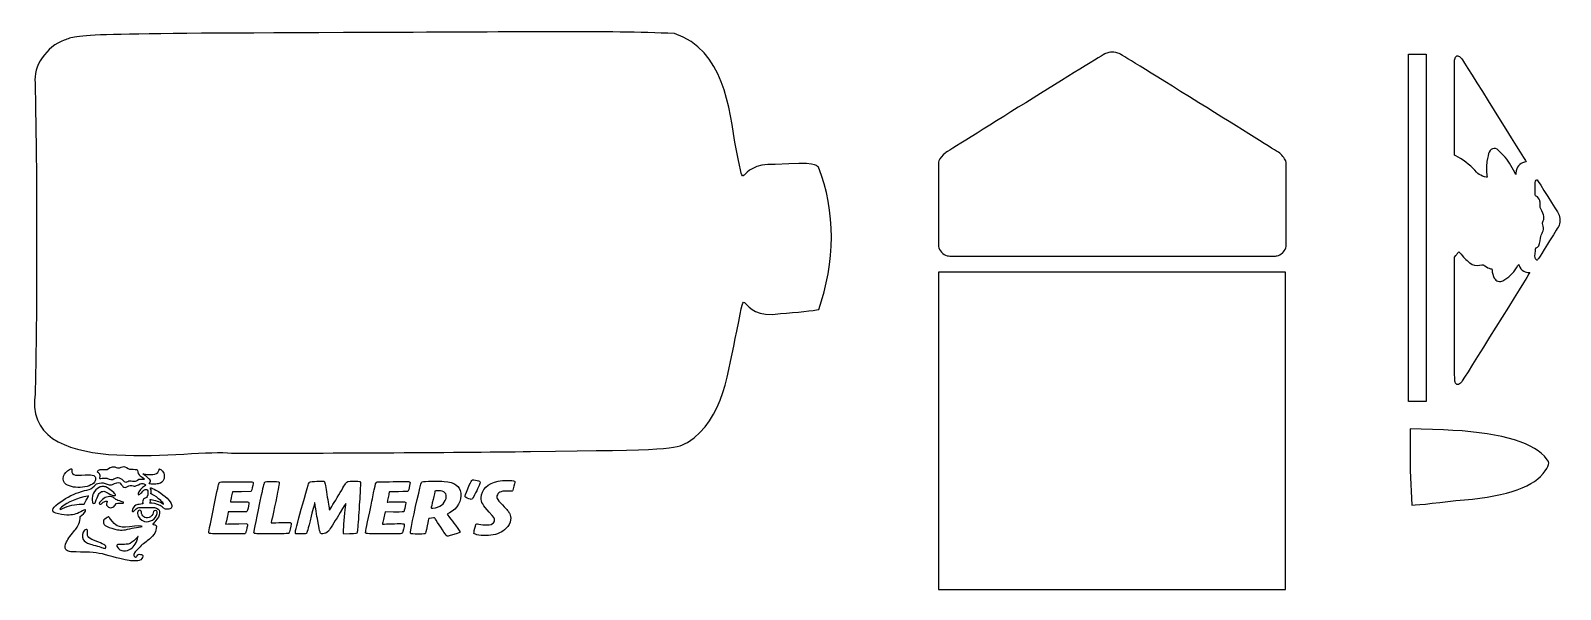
# Model space of a CAD drawing. Header units: centimetres. Extents: x -8.3 to 8.4, y 0 to 6.1.
import ezdxf

# ---------------------------------------------------------------- set-up
doc = ezdxf.new("R2010")
doc.units = ezdxf.units.CM
doc.header["$MEASUREMENT"] = 0
doc.layers.add('Layer 1', color=7, linetype='Continuous')

msp = doc.modelspace()

# ---------------------------------------------------------------- linework, layer by layer
at = {"layer": 'Layer 1'}
msp.add_lwpolyline([(1.61956, -0.03597), (5.43172, -0.03597), (5.43172, 3.44795), (1.61956, 3.44795), (1.61956, -0.03597)], close=True, dxfattribs=at)
for points, knots in [([(-8.30838, 2.04281), (-8.29452, 2.0092), (-8.28319, 2.83234), (-8.28319, 3.87202), (-8.28319, 3.87202), (-8.28319, 4.9117), (-8.30421, 5.54312), (-8.29756, 5.52317), (-8.29756, 5.52317), (-8.3284, 5.70077), (-8.17127, 5.92874), (-7.97968, 5.99243), (-7.97968, 5.99243), (-7.83018, 6.05588), (-7.80912, 6.0659), (-4.62476, 6.07644), (-4.62476, 6.07644), (-2.84819, 6.08233), (-2.04469, 6.09768), (-1.27902, 6.06597), (-1.27902, 6.06597), (-0.73393, 5.87589), (-0.68094, 5.27236), (-0.59932, 4.78064), (-0.59932, 4.78064), (-0.47592, 4.24669), (-0.63798, 4.6494), (-0.17486, 4.62814), (-0.17486, 4.62814), (0.28224, 4.65992), (0.27454, 4.6207), (0.30186, 4.59731), (0.30186, 4.59731), (0.49572, 4.1221), (0.48512, 3.54768), (0.30546, 3.0361), (0.30546, 3.0361), (0.25378, 3.02488), (0.06436, 3.00498), (-0.11549, 2.99187), (-0.11549, 2.99187), (-0.62726, 2.90655), (-0.46553, 3.43144), (-0.59394, 2.79993), (-0.59394, 2.79993), (-0.69138, 2.37213), (-0.72709, 1.83144), (-1.13591, 1.57818), (-1.13591, 1.57818), (-1.28515, 1.49846), (-1.31256, 1.49685), (-2.85801, 1.47725), (-2.85801, 1.47725), (-3.72175, 1.46629), (-5.1994, 1.45826), (-6.14167, 1.4594), (-6.14167, 1.4594), (-6.57047, 1.51699), (-8.34946, 1.15483), (-8.30838, 2.04281)], [0, 0, 0, 0, 0.0625, 0.0625, 0.0625, 0.0625, 0.125, 0.125, 0.125, 0.125, 0.1875, 0.1875, 0.1875, 0.1875, 0.25, 0.25, 0.25, 0.25, 0.3125, 0.3125, 0.3125, 0.3125, 0.375, 0.375, 0.375, 0.375, 0.4375, 0.4375, 0.4375, 0.4375, 0.5, 0.5, 0.5, 0.5, 0.5625, 0.5625, 0.5625, 0.5625, 0.625, 0.625, 0.625, 0.625, 0.6875, 0.6875, 0.6875, 0.6875, 0.75, 0.75, 0.75, 0.75, 0.8125, 0.8125, 0.8125, 0.8125, 0.875, 0.875, 0.875, 0.875, 1, 1, 1, 1]), ([(1.7166, 3.62524), (1.6683, 3.63912), (1.62902, 3.68186), (1.62118, 3.72906), (1.62118, 3.72906), (1.61914, 3.74135), (1.61856, 3.87035), (1.61906, 4.19916), (1.61906, 4.19916), (1.61906, 4.19916), (1.61976, 4.65233), (1.61976, 4.65233), (1.61976, 4.65233), (1.61976, 4.65233), (1.62532, 4.66706), (1.62532, 4.66706), (1.62532, 4.66706), (1.63734, 4.69891), (1.66088, 4.72875), (1.69356, 4.75356), (1.69356, 4.75356), (1.72578, 4.77802), (3.43323, 5.83824), (3.45262, 5.84584), (3.45262, 5.84584), (3.47328, 5.85393), (3.50719, 5.86035), (3.52926, 5.86035), (3.52926, 5.86035), (3.55136, 5.86035), (3.58526, 5.85392), (3.60589, 5.84582), (3.60589, 5.84582), (3.6176, 5.84122), (3.91372, 5.65838), (4.47904, 5.3067), (4.47904, 5.3067), (4.94952, 5.01401), (5.34283, 4.76883), (5.35305, 4.76185), (5.35305, 4.76185), (5.39159, 4.73556), (5.42145, 4.69993), (5.43302, 4.66646), (5.43302, 4.66646), (5.43302, 4.66646), (5.43876, 4.64984), (5.43876, 4.64984), (5.43876, 4.64984), (5.43876, 4.64984), (5.43876, 4.18923), (5.43876, 4.18923), (5.43876, 4.18923), (5.43876, 4.18923), (5.43876, 3.72862), (5.43876, 3.72862), (5.43876, 3.72862), (5.43876, 3.72862), (5.43295, 3.71181), (5.43295, 3.71181), (5.43295, 3.71181), (5.41812, 3.66887), (5.38263, 3.63612), (5.33808, 3.62426), (5.33808, 3.62426), (5.3263, 3.62113), (5.09075, 3.62068), (3.52802, 3.62081), (3.52802, 3.62081), (1.835, 3.62095), (1.73064, 3.6212), (1.7166, 3.62524)], [0, 0, 0, 0, 0.05263158, 0.05263158, 0.05263158, 0.05263158, 0.10526316, 0.10526316, 0.10526316, 0.10526316, 0.15789474, 0.15789474, 0.15789474, 0.15789474, 0.21052632, 0.21052632, 0.21052632, 0.21052632, 0.26315789, 0.26315789, 0.26315789, 0.26315789, 0.31578947, 0.31578947, 0.31578947, 0.31578947, 0.36842105, 0.36842105, 0.36842105, 0.36842105, 0.42105263, 0.42105263, 0.42105263, 0.42105263, 0.47368421, 0.47368421, 0.47368421, 0.47368421, 0.52631579, 0.52631579, 0.52631579, 0.52631579, 0.57894737, 0.57894737, 0.57894737, 0.57894737, 0.63157895, 0.63157895, 0.63157895, 0.63157895, 0.68421053, 0.68421053, 0.68421053, 0.68421053, 0.73684211, 0.73684211, 0.73684211, 0.73684211, 0.78947368, 0.78947368, 0.78947368, 0.78947368, 0.84210526, 0.84210526, 0.84210526, 0.84210526, 0.89473684, 0.89473684, 0.89473684, 0.89473684, 1, 1, 1, 1]), ([(6.78168, 5.84034), (6.78168, 5.84034), (6.78168, 2.02817), (6.78168, 2.02817), (6.78168, 2.02817), (6.78168, 2.02817), (6.97679, 2.02817), (6.97679, 2.02817), (6.97679, 2.02817), (6.97679, 2.02817), (6.97679, 5.84034), (6.97679, 5.84034), (6.97679, 5.84034), (6.97679, 5.84034), (6.78168, 5.84034), (6.78168, 5.84034)], [0, 0, 0, 0, 0.2, 0.2, 0.2, 0.2, 0.4, 0.4, 0.4, 0.4, 0.6, 0.6, 0.6, 0.6, 1, 1, 1, 1]), ([(7.30206, 4.72242), (7.36592, 4.69355), (7.45898, 4.62325), (7.50891, 4.56614), (7.50891, 4.56614), (7.5429, 4.52726), (7.5479, 4.52301), (7.57523, 4.50967), (7.57523, 4.50967), (7.59907, 4.49804), (7.64202, 4.48447), (7.64514, 4.48759), (7.64514, 4.48759), (7.64592, 4.48837), (7.64459, 4.49784), (7.64218, 4.50863), (7.64218, 4.50863), (7.63606, 4.53612), (7.63616, 4.6243), (7.64236, 4.65987), (7.64236, 4.65987), (7.64989, 4.70312), (7.66142, 4.75131), (7.66732, 4.76416), (7.66732, 4.76416), (7.67964, 4.79099), (7.69712, 4.8036), (7.72224, 4.80377), (7.72224, 4.80377), (7.74681, 4.80393), (7.75866, 4.79636), (7.8006, 4.75373), (7.8006, 4.75373), (7.86252, 4.69078), (7.89699, 4.64278), (7.93623, 4.56488), (7.93623, 4.56488), (7.93623, 4.56488), (7.95907, 4.51956), (7.95907, 4.51956), (7.95907, 4.51956), (7.95907, 4.51956), (7.96071, 4.53136), (7.96071, 4.53136), (7.96071, 4.53136), (7.971, 4.60548), (7.9977, 4.63976), (8.05508, 4.65252), (8.05508, 4.65252), (8.06526, 4.65479), (8.0736, 4.65695), (8.0736, 4.65731), (8.0736, 4.65731), (8.0736, 4.66016), (7.37382, 5.78033), (7.3655, 5.79081), (7.3655, 5.79081), (7.34911, 5.81144), (7.33563, 5.82072), (7.32202, 5.82072), (7.32202, 5.82072), (7.31266, 5.82072), (7.3096, 5.81943), (7.30358, 5.81299), (7.30358, 5.81299), (7.29676, 5.80569), (7.29038, 5.78883), (7.28819, 5.7723), (7.28819, 5.7723), (7.28764, 5.7682), (7.28707, 5.53187), (7.28691, 5.24712), (7.28691, 5.24712), (7.28691, 5.24712), (7.28662, 4.7294), (7.28662, 4.7294), (7.28662, 4.7294), (7.28662, 4.7294), (7.30206, 4.72242), (7.30206, 4.72242)], [0, 0, 0, 0, 0.04761905, 0.04761905, 0.04761905, 0.04761905, 0.0952381, 0.0952381, 0.0952381, 0.0952381, 0.14285714, 0.14285714, 0.14285714, 0.14285714, 0.19047619, 0.19047619, 0.19047619, 0.19047619, 0.23809524, 0.23809524, 0.23809524, 0.23809524, 0.28571429, 0.28571429, 0.28571429, 0.28571429, 0.33333333, 0.33333333, 0.33333333, 0.33333333, 0.38095238, 0.38095238, 0.38095238, 0.38095238, 0.42857143, 0.42857143, 0.42857143, 0.42857143, 0.47619048, 0.47619048, 0.47619048, 0.47619048, 0.52380952, 0.52380952, 0.52380952, 0.52380952, 0.57142857, 0.57142857, 0.57142857, 0.57142857, 0.61904762, 0.61904762, 0.61904762, 0.61904762, 0.66666667, 0.66666667, 0.66666667, 0.66666667, 0.71428571, 0.71428571, 0.71428571, 0.71428571, 0.76190476, 0.76190476, 0.76190476, 0.76190476, 0.80952381, 0.80952381, 0.80952381, 0.80952381, 0.85714286, 0.85714286, 0.85714286, 0.85714286, 0.9047619, 0.9047619, 0.9047619, 0.9047619, 1, 1, 1, 1]), ([(8.17439, 4.29716), (8.17565, 4.28267), (8.17603, 4.28197), (8.18424, 4.279), (8.18424, 4.279), (8.20164, 4.27271), (8.21549, 4.25643), (8.22341, 4.23296), (8.22341, 4.23296), (8.22643, 4.22402), (8.22755, 4.21199), (8.22755, 4.18836), (8.22755, 4.18836), (8.22755, 4.18836), (8.22755, 4.156), (8.22755, 4.156), (8.22755, 4.156), (8.22755, 4.156), (8.24468, 4.11989), (8.24468, 4.11989), (8.24468, 4.11989), (8.26529, 4.07646), (8.26724, 4.06983), (8.26726, 4.04336), (8.26726, 4.04336), (8.26727, 4.02671), (8.26616, 4.02056), (8.26143, 4.01108), (8.26143, 4.01108), (8.25248, 3.99316), (8.25185, 3.98541), (8.2578, 3.9665), (8.2578, 3.9665), (8.26377, 3.94754), (8.26473, 3.9173), (8.25995, 3.8988), (8.25995, 3.8988), (8.25836, 3.89266), (8.25208, 3.87757), (8.24599, 3.86528), (8.24599, 3.86528), (8.23496, 3.84301), (8.23321, 3.83599), (8.22764, 3.79161), (8.22764, 3.79161), (8.2219, 3.74597), (8.20429, 3.7151), (8.18397, 3.71506), (8.18397, 3.71506), (8.17921, 3.71505), (8.17859, 3.71234), (8.17461, 3.6747), (8.17461, 3.6747), (8.17226, 3.65251), (8.17037, 3.62933), (8.1704, 3.62318), (8.1704, 3.62318), (8.17053, 3.59993), (8.17861, 3.58375), (8.19247, 3.57901), (8.19247, 3.57901), (8.19892, 3.5768), (8.20022, 3.57875), (8.30949, 3.75404), (8.30949, 3.75404), (8.37026, 3.85154), (8.42355, 3.93761), (8.4279, 3.94532), (8.4279, 3.94532), (8.44941, 3.98339), (8.44991, 4.04779), (8.42899, 4.08628), (8.42899, 4.08628), (8.42004, 4.10276), (8.20045, 4.4553), (8.19647, 4.4596), (8.19647, 4.4596), (8.18889, 4.46778), (8.17625, 4.45145), (8.17281, 4.42904), (8.17281, 4.42904), (8.17087, 4.4164), (8.17197, 4.32502), (8.17439, 4.29716)], [0, 0, 0, 0, 0.04545455, 0.04545455, 0.04545455, 0.04545455, 0.09090909, 0.09090909, 0.09090909, 0.09090909, 0.13636364, 0.13636364, 0.13636364, 0.13636364, 0.18181818, 0.18181818, 0.18181818, 0.18181818, 0.22727273, 0.22727273, 0.22727273, 0.22727273, 0.27272727, 0.27272727, 0.27272727, 0.27272727, 0.31818182, 0.31818182, 0.31818182, 0.31818182, 0.36363636, 0.36363636, 0.36363636, 0.36363636, 0.40909091, 0.40909091, 0.40909091, 0.40909091, 0.45454545, 0.45454545, 0.45454545, 0.45454545, 0.5, 0.5, 0.5, 0.5, 0.54545455, 0.54545455, 0.54545455, 0.54545455, 0.59090909, 0.59090909, 0.59090909, 0.59090909, 0.63636364, 0.63636364, 0.63636364, 0.63636364, 0.68181818, 0.68181818, 0.68181818, 0.68181818, 0.72727273, 0.72727273, 0.72727273, 0.72727273, 0.77272727, 0.77272727, 0.77272727, 0.77272727, 0.81818182, 0.81818182, 0.81818182, 0.81818182, 0.86363636, 0.86363636, 0.86363636, 0.86363636, 0.90909091, 0.90909091, 0.90909091, 0.90909091, 1, 1, 1, 1]), ([(7.29244, 2.24181), (7.29889, 2.22211), (7.3079, 2.21278), (7.32049, 2.21278), (7.32049, 2.21278), (7.33298, 2.21278), (7.34896, 2.22282), (7.3628, 2.23934), (7.3628, 2.23934), (7.37153, 2.24978), (8.11332, 3.4372), (8.11332, 3.44075), (8.11332, 3.44075), (8.11332, 3.44139), (8.10913, 3.44193), (8.10401, 3.44195), (8.10401, 3.44195), (8.08944, 3.44201), (8.06504, 3.4486), (8.04853, 3.45693), (8.04853, 3.45693), (8.02299, 3.46982), (8.00521, 3.49163), (7.99651, 3.52075), (7.99651, 3.52075), (7.99477, 3.52656), (7.99269, 3.5313), (7.99188, 3.5313), (7.99188, 3.5313), (7.99107, 3.5313), (7.98717, 3.52544), (7.98321, 3.51827), (7.98321, 3.51827), (7.94727, 3.45325), (7.89917, 3.40161), (7.83977, 3.36429), (7.83977, 3.36429), (7.80599, 3.34307), (7.78613, 3.33847), (7.7627, 3.34645), (7.7627, 3.34645), (7.74707, 3.35178), (7.73323, 3.36437), (7.72418, 3.38151), (7.72418, 3.38151), (7.71321, 3.40229), (7.70092, 3.44274), (7.69934, 3.46332), (7.69934, 3.46332), (7.69934, 3.46332), (7.69798, 3.481), (7.69798, 3.481), (7.69798, 3.481), (7.69798, 3.481), (7.68404, 3.4841), (7.68404, 3.4841), (7.68404, 3.4841), (7.66341, 3.48867), (7.64261, 3.49897), (7.62167, 3.51499), (7.62167, 3.51499), (7.60086, 3.53091), (7.60561, 3.5303), (7.56217, 3.52261), (7.56217, 3.52261), (7.52324, 3.51571), (7.49201, 3.52286), (7.45579, 3.54696), (7.45579, 3.54696), (7.43377, 3.56161), (7.39251, 3.60209), (7.35849, 3.64242), (7.35849, 3.64242), (7.34553, 3.65779), (7.33436, 3.67031), (7.33366, 3.67024), (7.33366, 3.67024), (7.33296, 3.67017), (7.32855, 3.66405), (7.32385, 3.65662), (7.32385, 3.65662), (7.31915, 3.6492), (7.30885, 3.63613), (7.30097, 3.62757), (7.30097, 3.62757), (7.30097, 3.62757), (7.28665, 3.61201), (7.28665, 3.61201), (7.28665, 3.61201), (7.28665, 3.61201), (7.28719, 2.93412), (7.28719, 2.93412), (7.28719, 2.93412), (7.28771, 2.27537), (7.28785, 2.25583), (7.29244, 2.24181)], [0, 0, 0, 0, 0.04, 0.04, 0.04, 0.04, 0.08, 0.08, 0.08, 0.08, 0.12, 0.12, 0.12, 0.12, 0.16, 0.16, 0.16, 0.16, 0.2, 0.2, 0.2, 0.2, 0.24, 0.24, 0.24, 0.24, 0.28, 0.28, 0.28, 0.28, 0.32, 0.32, 0.32, 0.32, 0.36, 0.36, 0.36, 0.36, 0.4, 0.4, 0.4, 0.4, 0.44, 0.44, 0.44, 0.44, 0.48, 0.48, 0.48, 0.48, 0.52, 0.52, 0.52, 0.52, 0.56, 0.56, 0.56, 0.56, 0.6, 0.6, 0.6, 0.6, 0.64, 0.64, 0.64, 0.64, 0.68, 0.68, 0.68, 0.68, 0.72, 0.72, 0.72, 0.72, 0.76, 0.76, 0.76, 0.76, 0.8, 0.8, 0.8, 0.8, 0.84, 0.84, 0.84, 0.84, 0.88, 0.88, 0.88, 0.88, 0.92, 0.92, 0.92, 0.92, 1, 1, 1, 1]), ([(7.16521, 1.71455), (7.73546, 1.69385), (8.12507, 1.59219), (8.27446, 1.4251), (8.27446, 1.4251), (8.33484, 1.35757), (8.33548, 1.34563), (8.28293, 1.26543), (8.28293, 1.26543), (8.17192, 1.09601), (7.87373, 0.98906), (7.39554, 0.94715), (7.39554, 0.94715), (7.14962, 0.9256), (6.89383, 0.88722), (6.81729, 0.89021), (6.81729, 0.89021), (6.81729, 0.89021), (6.79937, 1.26844), (6.79937, 1.26844), (6.79937, 1.26844), (6.79937, 1.26844), (6.79937, 1.72783), (6.79937, 1.72783), (6.79937, 1.72783), (6.79937, 1.72783), (7.16521, 1.71455), (7.16521, 1.71455)], [0, 0, 0, 0, 0.125, 0.125, 0.125, 0.125, 0.25, 0.25, 0.25, 0.25, 0.375, 0.375, 0.375, 0.375, 0.5, 0.5, 0.5, 0.5, 0.625, 0.625, 0.625, 0.625, 0.75, 0.75, 0.75, 0.75, 1, 1, 1, 1]), ([(-7.78042, 1.08448), (-7.70772, 1.09259), (-7.65143, 1.1208), (-7.63978, 1.15498), (-7.63978, 1.15498), (-7.63419, 1.17139), (-7.63444, 1.19031), (-7.64038, 1.20005), (-7.64038, 1.20005), (-7.64297, 1.2043), (-7.65021, 1.21025), (-7.65646, 1.21328), (-7.65646, 1.21328), (-7.67589, 1.22268), (-7.69781, 1.2242), (-7.75091, 1.21981), (-7.75091, 1.21981), (-7.80918, 1.21499), (-7.83304, 1.21494), (-7.85496, 1.21958), (-7.85496, 1.21958), (-7.88805, 1.22659), (-7.89987, 1.24052), (-7.89842, 1.27082), (-7.89842, 1.27082), (-7.89744, 1.29148), (-7.89808, 1.2917), (-7.92332, 1.27907), (-7.92332, 1.27907), (-7.9554, 1.26302), (-7.97896, 1.23668), (-7.9883, 1.20644), (-7.9883, 1.20644), (-7.99996, 1.1687), (-7.98952, 1.13587), (-7.95991, 1.11718), (-7.95991, 1.11718), (-7.91706, 1.09013), (-7.84595, 1.07717), (-7.78042, 1.08448)], [0, 0, 0, 0, 0.09090909, 0.09090909, 0.09090909, 0.09090909, 0.18181818, 0.18181818, 0.18181818, 0.18181818, 0.27272727, 0.27272727, 0.27272727, 0.27272727, 0.36363636, 0.36363636, 0.36363636, 0.36363636, 0.45454545, 0.45454545, 0.45454545, 0.45454545, 0.54545455, 0.54545455, 0.54545455, 0.54545455, 0.63636364, 0.63636364, 0.63636364, 0.63636364, 0.72727273, 0.72727273, 0.72727273, 0.72727273, 0.81818182, 0.81818182, 0.81818182, 0.81818182, 1, 1, 1, 1]), ([(-7.28305, 1.14638), (-7.26368, 1.15488), (-7.25222, 1.15563), (-7.23002, 1.14986), (-7.23002, 1.14986), (-7.20834, 1.14423), (-7.19679, 1.14624), (-7.17698, 1.15911), (-7.17698, 1.15911), (-7.17698, 1.15911), (-7.16026, 1.16997), (-7.16026, 1.16997), (-7.16026, 1.16997), (-7.16026, 1.16997), (-7.13298, 1.16943), (-7.13298, 1.16943), (-7.13298, 1.16943), (-7.10584, 1.16889), (-7.10192, 1.16995), (-7.10182, 1.17788), (-7.10182, 1.17788), (-7.1018, 1.1795), (-7.11117, 1.18695), (-7.12264, 1.19442), (-7.12264, 1.19442), (-7.16073, 1.21925), (-7.1651, 1.22479), (-7.17125, 1.25592), (-7.17125, 1.25592), (-7.17308, 1.26519), (-7.17612, 1.27185), (-7.18031, 1.27579), (-7.18031, 1.27579), (-7.18633, 1.28145), (-7.1882, 1.28171), (-7.22303, 1.28189), (-7.22303, 1.28189), (-7.26325, 1.2821), (-7.26272, 1.28196), (-7.29664, 1.3014), (-7.29664, 1.3014), (-7.32166, 1.31573), (-7.33185, 1.31631), (-7.35509, 1.30471), (-7.35509, 1.30471), (-7.37566, 1.29444), (-7.39007, 1.29414), (-7.4106, 1.30357), (-7.4106, 1.30357), (-7.42146, 1.30855), (-7.42912, 1.31026), (-7.4406, 1.31026), (-7.4406, 1.31026), (-7.45698, 1.31026), (-7.46342, 1.30771), (-7.49275, 1.28957), (-7.49275, 1.28957), (-7.49275, 1.28957), (-7.50753, 1.28043), (-7.50753, 1.28043), (-7.50753, 1.28043), (-7.50753, 1.28043), (-7.54489, 1.28095), (-7.54489, 1.28095), (-7.54489, 1.28095), (-7.5784, 1.2814), (-7.58347, 1.28091), (-7.59403, 1.27614), (-7.59403, 1.27614), (-7.60642, 1.27055), (-7.61826, 1.25973), (-7.61826, 1.254), (-7.61826, 1.254), (-7.61826, 1.25213), (-7.61228, 1.24678), (-7.60496, 1.2421), (-7.60496, 1.2421), (-7.5968, 1.23688), (-7.59009, 1.23029), (-7.58761, 1.22505), (-7.58761, 1.22505), (-7.58396, 1.21736), (-7.58392, 1.21531), (-7.58722, 1.20441), (-7.58722, 1.20441), (-7.59432, 1.18102), (-7.59134, 1.17332), (-7.57726, 1.17867), (-7.57726, 1.17867), (-7.56549, 1.18314), (-7.53296, 1.18459), (-7.51656, 1.18136), (-7.51656, 1.18136), (-7.50824, 1.17972), (-7.49352, 1.17502), (-7.48384, 1.1709), (-7.48384, 1.1709), (-7.46277, 1.16193), (-7.45429, 1.16259), (-7.4341, 1.17475), (-7.4341, 1.17475), (-7.41503, 1.18624), (-7.40381, 1.18945), (-7.38834, 1.18785), (-7.38834, 1.18785), (-7.36724, 1.18567), (-7.34698, 1.17516), (-7.33351, 1.15939), (-7.33351, 1.15939), (-7.32278, 1.14684), (-7.31157, 1.13927), (-7.30333, 1.13903), (-7.30333, 1.13903), (-7.30151, 1.13897), (-7.29238, 1.14228), (-7.28305, 1.14638)], [0, 0, 0, 0, 0.03333333, 0.03333333, 0.03333333, 0.03333333, 0.06666667, 0.06666667, 0.06666667, 0.06666667, 0.1, 0.1, 0.1, 0.1, 0.13333333, 0.13333333, 0.13333333, 0.13333333, 0.16666667, 0.16666667, 0.16666667, 0.16666667, 0.2, 0.2, 0.2, 0.2, 0.23333333, 0.23333333, 0.23333333, 0.23333333, 0.26666667, 0.26666667, 0.26666667, 0.26666667, 0.3, 0.3, 0.3, 0.3, 0.33333333, 0.33333333, 0.33333333, 0.33333333, 0.36666667, 0.36666667, 0.36666667, 0.36666667, 0.4, 0.4, 0.4, 0.4, 0.43333333, 0.43333333, 0.43333333, 0.43333333, 0.46666667, 0.46666667, 0.46666667, 0.46666667, 0.5, 0.5, 0.5, 0.5, 0.53333333, 0.53333333, 0.53333333, 0.53333333, 0.56666667, 0.56666667, 0.56666667, 0.56666667, 0.6, 0.6, 0.6, 0.6, 0.63333333, 0.63333333, 0.63333333, 0.63333333, 0.66666667, 0.66666667, 0.66666667, 0.66666667, 0.7, 0.7, 0.7, 0.7, 0.73333333, 0.73333333, 0.73333333, 0.73333333, 0.76666667, 0.76666667, 0.76666667, 0.76666667, 0.8, 0.8, 0.8, 0.8, 0.83333333, 0.83333333, 0.83333333, 0.83333333, 0.86666667, 0.86666667, 0.86666667, 0.86666667, 0.9, 0.9, 0.9, 0.9, 0.93333333, 0.93333333, 0.93333333, 0.93333333, 1, 1, 1, 1]), ([(-6.93718, 1.12522), (-6.91613, 1.13075), (-6.89915, 1.14502), (-6.88898, 1.16574), (-6.88898, 1.16574), (-6.88277, 1.17838), (-6.88203, 1.18256), (-6.88203, 1.20473), (-6.88203, 1.20473), (-6.88203, 1.23336), (-6.88616, 1.24531), (-6.90223, 1.26318), (-6.90223, 1.26318), (-6.91085, 1.27277), (-6.93128, 1.28791), (-6.93558, 1.28791), (-6.93558, 1.28791), (-6.93651, 1.28791), (-6.93799, 1.28334), (-6.93889, 1.27775), (-6.93889, 1.27775), (-6.94696, 1.22725), (-6.99709, 1.21363), (-7.10675, 1.23215), (-7.10675, 1.23215), (-7.10675, 1.23215), (-7.11544, 1.23361), (-7.11544, 1.23361), (-7.11544, 1.23361), (-7.11544, 1.23361), (-7.10426, 1.2235), (-7.10426, 1.2235), (-7.10426, 1.2235), (-7.09812, 1.21794), (-7.08116, 1.20418), (-7.06657, 1.19292), (-7.06657, 1.19292), (-7.03896, 1.17161), (-7.03225, 1.16374), (-7.03225, 1.1527), (-7.03225, 1.1527), (-7.03225, 1.1452), (-7.03754, 1.13388), (-7.04326, 1.12913), (-7.04326, 1.12913), (-7.05341, 1.12071), (-7.04579, 1.11933), (-6.99377, 1.12016), (-6.99377, 1.12016), (-6.96533, 1.12061), (-6.94925, 1.12205), (-6.93718, 1.12522)], [0, 0, 0, 0, 0.07142857, 0.07142857, 0.07142857, 0.07142857, 0.14285714, 0.14285714, 0.14285714, 0.14285714, 0.21428571, 0.21428571, 0.21428571, 0.21428571, 0.28571429, 0.28571429, 0.28571429, 0.28571429, 0.35714286, 0.35714286, 0.35714286, 0.35714286, 0.42857143, 0.42857143, 0.42857143, 0.42857143, 0.5, 0.5, 0.5, 0.5, 0.57142857, 0.57142857, 0.57142857, 0.57142857, 0.64285714, 0.64285714, 0.64285714, 0.64285714, 0.71428571, 0.71428571, 0.71428571, 0.71428571, 0.78571429, 0.78571429, 0.78571429, 0.78571429, 0.85714286, 0.85714286, 0.85714286, 0.85714286, 1, 1, 1, 1]), ([(-7.15765, 0.28082), (-7.13217, 0.29148), (-7.11668, 0.30969), (-7.11668, 0.32898), (-7.11668, 0.32898), (-7.11668, 0.34188), (-7.12373, 0.34721), (-7.14286, 0.3488), (-7.14286, 0.3488), (-7.1632, 0.35048), (-7.16789, 0.34837), (-7.17764, 0.33313), (-7.17764, 0.33313), (-7.18789, 0.31711), (-7.19562, 0.31384), (-7.20567, 0.32127), (-7.20567, 0.32127), (-7.2093, 0.32396), (-7.21378, 0.3308), (-7.21561, 0.33647), (-7.21561, 0.33647), (-7.21864, 0.34584), (-7.21847, 0.34776), (-7.2138, 0.35736), (-7.2138, 0.35736), (-7.20628, 0.37282), (-7.15121, 0.43183), (-7.1227, 0.45498), (-7.1227, 0.45498), (-7.10914, 0.46598), (-7.08442, 0.48532), (-7.06774, 0.49796), (-7.06774, 0.49796), (-7.00098, 0.54857), (-6.97677, 0.58235), (-6.96982, 0.63454), (-6.96982, 0.63454), (-6.96546, 0.66729), (-6.97031, 0.67459), (-6.99641, 0.67459), (-6.99641, 0.67459), (-7.00525, 0.67459), (-7.00742, 0.67545), (-7.00739, 0.67894), (-7.00739, 0.67894), (-7.00737, 0.68133), (-6.99773, 0.6939), (-6.98597, 0.70687), (-6.98597, 0.70687), (-6.94869, 0.74797), (-6.93613, 0.77012), (-6.93269, 0.80075), (-6.93269, 0.80075), (-6.92949, 0.82924), (-6.93728, 0.84143), (-6.96769, 0.85553), (-6.96769, 0.85553), (-6.98118, 0.86179), (-6.9824, 0.86189), (-7.06578, 0.86375), (-7.06578, 0.86375), (-7.1228, 0.86503), (-7.15342, 0.86479), (-7.16013, 0.86303), (-7.16013, 0.86303), (-7.1738, 0.85943), (-7.18935, 0.85005), (-7.19732, 0.84057), (-7.19732, 0.84057), (-7.21318, 0.82173), (-7.23282, 0.81224), (-7.23377, 0.82295), (-7.23377, 0.82295), (-7.23567, 0.84437), (-7.21566, 0.87671), (-7.19339, 0.88821), (-7.19339, 0.88821), (-7.18847, 0.89076), (-7.17841, 0.89355), (-7.17105, 0.89442), (-7.17105, 0.89442), (-7.16368, 0.8953), (-7.14887, 0.89759), (-7.13813, 0.89952), (-7.13813, 0.89952), (-7.1274, 0.90145), (-7.11834, 0.90303), (-7.11801, 0.90303), (-7.11801, 0.90303), (-7.11768, 0.90303), (-7.11794, 0.90856), (-7.11859, 0.91531), (-7.11859, 0.91531), (-7.11924, 0.92206), (-7.11903, 0.93153), (-7.11812, 0.93635), (-7.11812, 0.93635), (-7.1159, 0.94819), (-7.10287, 0.96148), (-7.09011, 0.96491), (-7.09011, 0.96491), (-7.07058, 0.97017), (-7.0624, 0.98801), (-7.06131, 1.02764), (-7.06131, 1.02764), (-7.06053, 1.0564), (-7.07021, 1.06625), (-7.09269, 1.05951), (-7.09269, 1.05951), (-7.1007, 1.05711), (-7.10884, 1.05039), (-7.12915, 1.02939), (-7.12915, 1.02939), (-7.14353, 1.01452), (-7.15709, 1.00236), (-7.15927, 1.00236), (-7.15927, 1.00236), (-7.16578, 1.00236), (-7.16959, 1.00907), (-7.1679, 1.01754), (-7.1679, 1.01754), (-7.16382, 1.03792), (-7.12547, 1.08146), (-7.09788, 1.09703), (-7.09788, 1.09703), (-7.09047, 1.10121), (-7.0844, 1.1057), (-7.0844, 1.107), (-7.0844, 1.107), (-7.0844, 1.11145), (-7.09662, 1.1207), (-7.10632, 1.12361), (-7.10632, 1.12361), (-7.12438, 1.12902), (-7.13363, 1.12728), (-7.16356, 1.11281), (-7.16356, 1.11281), (-7.19828, 1.09603), (-7.2056, 1.09463), (-7.22292, 1.10147), (-7.22292, 1.10147), (-7.24538, 1.11033), (-7.26548, 1.10751), (-7.28478, 1.09278), (-7.28478, 1.09278), (-7.30281, 1.07903), (-7.32125, 1.07983), (-7.3351, 1.09496), (-7.3351, 1.09496), (-7.33911, 1.09934), (-7.34811, 1.10926), (-7.3551, 1.117), (-7.3551, 1.117), (-7.37853, 1.14296), (-7.39002, 1.14417), (-7.42886, 1.12479), (-7.42886, 1.12479), (-7.44817, 1.11515), (-7.45459, 1.11319), (-7.46983, 1.11224), (-7.46983, 1.11224), (-7.48309, 1.11142), (-7.49088, 1.11225), (-7.49907, 1.11538), (-7.49907, 1.11538), (-7.54637, 1.13338), (-7.56333, 1.13638), (-7.59153, 1.13172), (-7.59153, 1.13172), (-7.61791, 1.12737), (-7.63251, 1.11899), (-7.65291, 1.0965), (-7.65291, 1.0965), (-7.67455, 1.07266), (-7.69409, 1.06221), (-7.73125, 1.05461), (-7.73125, 1.05461), (-7.76253, 1.04822), (-7.81529, 1.03237), (-7.84919, 1.01918), (-7.84919, 1.01918), (-7.93155, 0.98714), (-8.00203, 0.94405), (-8.07121, 0.88342), (-8.07121, 0.88342), (-8.10067, 0.85761), (-8.10997, 0.84185), (-8.10519, 0.82589), (-8.10519, 0.82589), (-8.10073, 0.811), (-8.09003, 0.80544), (-8.04409, 0.79414), (-8.04409, 0.79414), (-7.99276, 0.78151), (-7.96329, 0.77789), (-7.92537, 0.77955), (-7.92537, 0.77955), (-7.87675, 0.78168), (-7.83127, 0.79614), (-7.77983, 0.82583), (-7.77983, 0.82583), (-7.7546, 0.84039), (-7.74654, 0.84237), (-7.74538, 0.8343), (-7.74538, 0.8343), (-7.74365, 0.82227), (-7.75974, 0.80023), (-7.7858, 0.77893), (-7.7858, 0.77893), (-7.7858, 0.77893), (-7.80389, 0.76415), (-7.80389, 0.76415), (-7.80389, 0.76415), (-7.80389, 0.76415), (-7.8057, 0.74247), (-7.8057, 0.74247), (-7.8057, 0.74247), (-7.8083, 0.71125), (-7.81253, 0.69704), (-7.82945, 0.6627), (-7.82945, 0.6627), (-7.8412, 0.63886), (-7.84831, 0.62801), (-7.862, 0.61304), (-7.862, 0.61304), (-7.90113, 0.57027), (-7.93954, 0.51826), (-7.95601, 0.48575), (-7.95601, 0.48575), (-7.97338, 0.45143), (-7.97564, 0.41928), (-7.96187, 0.40226), (-7.96187, 0.40226), (-7.95358, 0.39202), (-7.93841, 0.38333), (-7.9212, 0.37897), (-7.9212, 0.37897), (-7.9144, 0.37724), (-7.86778, 0.37534), (-7.80201, 0.37411), (-7.80201, 0.37411), (-7.64728, 0.3712), (-7.60008, 0.3651), (-7.48542, 0.33321), (-7.48542, 0.33321), (-7.36932, 0.30091), (-7.29207, 0.28255), (-7.25077, 0.27743), (-7.25077, 0.27743), (-7.22222, 0.2739), (-7.16962, 0.27581), (-7.15765, 0.28082)], [0, 0, 0, 0, 0.015625, 0.015625, 0.015625, 0.015625, 0.03125, 0.03125, 0.03125, 0.03125, 0.046875, 0.046875, 0.046875, 0.046875, 0.0625, 0.0625, 0.0625, 0.0625, 0.078125, 0.078125, 0.078125, 0.078125, 0.09375, 0.09375, 0.09375, 0.09375, 0.109375, 0.109375, 0.109375, 0.109375, 0.125, 0.125, 0.125, 0.125, 0.140625, 0.140625, 0.140625, 0.140625, 0.15625, 0.15625, 0.15625, 0.15625, 0.171875, 0.171875, 0.171875, 0.171875, 0.1875, 0.1875, 0.1875, 0.1875, 0.203125, 0.203125, 0.203125, 0.203125, 0.21875, 0.21875, 0.21875, 0.21875, 0.234375, 0.234375, 0.234375, 0.234375, 0.25, 0.25, 0.25, 0.25, 0.265625, 0.265625, 0.265625, 0.265625, 0.28125, 0.28125, 0.28125, 0.28125, 0.296875, 0.296875, 0.296875, 0.296875, 0.3125, 0.3125, 0.3125, 0.3125, 0.328125, 0.328125, 0.328125, 0.328125, 0.34375, 0.34375, 0.34375, 0.34375, 0.359375, 0.359375, 0.359375, 0.359375, 0.375, 0.375, 0.375, 0.375, 0.390625, 0.390625, 0.390625, 0.390625, 0.40625, 0.40625, 0.40625, 0.40625, 0.421875, 0.421875, 0.421875, 0.421875, 0.4375, 0.4375, 0.4375, 0.4375, 0.453125, 0.453125, 0.453125, 0.453125, 0.46875, 0.46875, 0.46875, 0.46875, 0.484375, 0.484375, 0.484375, 0.484375, 0.5, 0.5, 0.5, 0.5, 0.515625, 0.515625, 0.515625, 0.515625, 0.53125, 0.53125, 0.53125, 0.53125, 0.546875, 0.546875, 0.546875, 0.546875, 0.5625, 0.5625, 0.5625, 0.5625, 0.578125, 0.578125, 0.578125, 0.578125, 0.59375, 0.59375, 0.59375, 0.59375, 0.609375, 0.609375, 0.609375, 0.609375, 0.625, 0.625, 0.625, 0.625, 0.640625, 0.640625, 0.640625, 0.640625, 0.65625, 0.65625, 0.65625, 0.65625, 0.671875, 0.671875, 0.671875, 0.671875, 0.6875, 0.6875, 0.6875, 0.6875, 0.703125, 0.703125, 0.703125, 0.703125, 0.71875, 0.71875, 0.71875, 0.71875, 0.734375, 0.734375, 0.734375, 0.734375, 0.75, 0.75, 0.75, 0.75, 0.765625, 0.765625, 0.765625, 0.765625, 0.78125, 0.78125, 0.78125, 0.78125, 0.796875, 0.796875, 0.796875, 0.796875, 0.8125, 0.8125, 0.8125, 0.8125, 0.828125, 0.828125, 0.828125, 0.828125, 0.84375, 0.84375, 0.84375, 0.84375, 0.859375, 0.859375, 0.859375, 0.859375, 0.875, 0.875, 0.875, 0.875, 0.890625, 0.890625, 0.890625, 0.890625, 0.90625, 0.90625, 0.90625, 0.90625, 0.921875, 0.921875, 0.921875, 0.921875, 0.9375, 0.9375, 0.9375, 0.9375, 0.953125, 0.953125, 0.953125, 0.953125, 0.96875, 0.96875, 0.96875, 0.96875, 1, 1, 1, 1]), ([(-7.66691, 0.91073), (-7.67082, 0.91506), (-7.67177, 0.92067), (-7.67247, 0.94363), (-7.67247, 0.94363), (-7.67344, 0.97586), (-7.66927, 0.99966), (-7.65885, 1.0214), (-7.65885, 1.0214), (-7.64903, 1.04187), (-7.61979, 1.07057), (-7.59592, 1.08317), (-7.59592, 1.08317), (-7.57822, 1.0925), (-7.57618, 1.09299), (-7.55494, 1.09299), (-7.55494, 1.09299), (-7.53418, 1.09299), (-7.53128, 1.09234), (-7.51397, 1.0838), (-7.51397, 1.0838), (-7.49375, 1.07382), (-7.43131, 1.02498), (-7.42028, 1.01051), (-7.42028, 1.01051), (-7.411, 0.99834), (-7.41449, 0.99356), (-7.43236, 0.99398), (-7.43236, 0.99398), (-7.45084, 0.99441), (-7.47026, 1.00193), (-7.49945, 1.01997), (-7.49945, 1.01997), (-7.53216, 1.04019), (-7.54039, 1.04296), (-7.55796, 1.03972), (-7.55796, 1.03972), (-7.59049, 1.0337), (-7.60572, 1.01363), (-7.62814, 0.94722), (-7.62814, 0.94722), (-7.63399, 0.92988), (-7.64092, 0.91339), (-7.64352, 0.9106), (-7.64352, 0.9106), (-7.64966, 0.90401), (-7.66089, 0.90408), (-7.66691, 0.91073)], [0, 0, 0, 0, 0.07692308, 0.07692308, 0.07692308, 0.07692308, 0.15384615, 0.15384615, 0.15384615, 0.15384615, 0.23076923, 0.23076923, 0.23076923, 0.23076923, 0.30769231, 0.30769231, 0.30769231, 0.30769231, 0.38461538, 0.38461538, 0.38461538, 0.38461538, 0.46153846, 0.46153846, 0.46153846, 0.46153846, 0.53846154, 0.53846154, 0.53846154, 0.53846154, 0.61538462, 0.61538462, 0.61538462, 0.61538462, 0.69230769, 0.69230769, 0.69230769, 0.69230769, 0.76923077, 0.76923077, 0.76923077, 0.76923077, 0.84615385, 0.84615385, 0.84615385, 0.84615385, 1, 1, 1, 1]), ([(-6.82025, 0.84852), (-6.7964, 0.8554), (-6.79191, 0.8761), (-6.80751, 0.90727), (-6.80751, 0.90727), (-6.82999, 0.95222), (-6.90354, 1.01753), (-6.97266, 1.05391), (-6.97266, 1.05391), (-6.99784, 1.06716), (-7.03146, 1.08095), (-7.03354, 1.07887), (-7.03354, 1.07887), (-7.03424, 1.07818), (-7.03314, 1.07363), (-7.03111, 1.06877), (-7.03111, 1.06877), (-7.02345, 1.05046), (-7.02205, 1.03809), (-7.02623, 1.02578), (-7.02623, 1.02578), (-7.02837, 1.01947), (-7.02977, 1.01402), (-7.02933, 1.01367), (-7.02933, 1.01367), (-7.02889, 1.01332), (-7.02185, 1.01001), (-7.01368, 1.00633), (-7.01368, 1.00633), (-6.98508, 0.99342), (-6.95026, 0.96797), (-6.92023, 0.93801), (-6.92023, 0.93801), (-6.90437, 0.92219), (-6.89009, 0.90674), (-6.8885, 0.90369), (-6.8885, 0.90369), (-6.88592, 0.89874), (-6.88716, 0.89907), (-6.89996, 0.9068), (-6.89996, 0.9068), (-6.93076, 0.92541), (-6.98864, 0.946), (-7.02568, 0.95154), (-7.02568, 0.95154), (-7.03732, 0.95328), (-7.03764, 0.95316), (-7.035, 0.94821), (-7.035, 0.94821), (-7.03084, 0.94045), (-7.03172, 0.92753), (-7.03699, 0.91888), (-7.03699, 0.91888), (-7.03699, 0.91888), (-7.04172, 0.91114), (-7.04172, 0.91114), (-7.04172, 0.91114), (-7.04172, 0.91114), (-7.01898, 0.90978), (-7.01898, 0.90978), (-7.01898, 0.90978), (-6.97561, 0.9072), (-6.92974, 0.89084), (-6.90566, 0.86936), (-6.90566, 0.86936), (-6.89085, 0.85614), (-6.88066, 0.84965), (-6.86839, 0.8456), (-6.86839, 0.8456), (-6.86076, 0.84309), (-6.83333, 0.84475), (-6.82025, 0.84852)], [0, 0, 0, 0, 0.05263158, 0.05263158, 0.05263158, 0.05263158, 0.10526316, 0.10526316, 0.10526316, 0.10526316, 0.15789474, 0.15789474, 0.15789474, 0.15789474, 0.21052632, 0.21052632, 0.21052632, 0.21052632, 0.26315789, 0.26315789, 0.26315789, 0.26315789, 0.31578947, 0.31578947, 0.31578947, 0.31578947, 0.36842105, 0.36842105, 0.36842105, 0.36842105, 0.42105263, 0.42105263, 0.42105263, 0.42105263, 0.47368421, 0.47368421, 0.47368421, 0.47368421, 0.52631579, 0.52631579, 0.52631579, 0.52631579, 0.57894737, 0.57894737, 0.57894737, 0.57894737, 0.63157895, 0.63157895, 0.63157895, 0.63157895, 0.68421053, 0.68421053, 0.68421053, 0.68421053, 0.73684211, 0.73684211, 0.73684211, 0.73684211, 0.78947368, 0.78947368, 0.78947368, 0.78947368, 0.84210526, 0.84210526, 0.84210526, 0.84210526, 0.89473684, 0.89473684, 0.89473684, 0.89473684, 1, 1, 1, 1]), ([(-5.99121, 0.58128), (-5.98577, 0.588), (-5.98425, 0.5931), (-5.97354, 0.64055), (-5.97354, 0.64055), (-5.96563, 0.67561), (-5.96561, 0.67587), (-5.9704, 0.68126), (-5.9704, 0.68126), (-5.9704, 0.68126), (-5.97523, 0.68669), (-5.97523, 0.68669), (-5.97523, 0.68669), (-5.97523, 0.68669), (-6.06214, 0.68509), (-6.06214, 0.68509), (-6.06214, 0.68509), (-6.10994, 0.68421), (-6.16252, 0.68278), (-6.17898, 0.6819), (-6.17898, 0.6819), (-6.17898, 0.6819), (-6.20892, 0.68031), (-6.20892, 0.68031), (-6.20892, 0.68031), (-6.20892, 0.68031), (-6.19987, 0.71729), (-6.19987, 0.71729), (-6.19987, 0.71729), (-6.1949, 0.73763), (-6.18822, 0.7678), (-6.18504, 0.78433), (-6.18504, 0.78433), (-6.18504, 0.78433), (-6.17925, 0.81439), (-6.17925, 0.81439), (-6.17925, 0.81439), (-6.17925, 0.81439), (-6.0789, 0.81413), (-6.0789, 0.81413), (-6.0789, 0.81413), (-6.0789, 0.81413), (-5.97854, 0.81387), (-5.97854, 0.81387), (-5.97854, 0.81387), (-5.97854, 0.81387), (-5.97398, 0.81948), (-5.97398, 0.81948), (-5.97398, 0.81948), (-5.96896, 0.82567), (-5.95442, 0.88287), (-5.95236, 0.90457), (-5.95236, 0.90457), (-5.95048, 0.92428), (-5.95254, 0.92543), (-5.99113, 0.92634), (-5.99113, 0.92634), (-6.00833, 0.92675), (-6.05202, 0.92612), (-6.08821, 0.92495), (-6.08821, 0.92495), (-6.1244, 0.92378), (-6.15439, 0.92308), (-6.15485, 0.92339), (-6.15485, 0.92339), (-6.15531, 0.92371), (-6.15119, 0.94501), (-6.1457, 0.97072), (-6.1457, 0.97072), (-6.14021, 0.99644), (-6.13496, 1.02164), (-6.13405, 1.02671), (-6.13405, 1.02671), (-6.13405, 1.02671), (-6.13239, 1.03594), (-6.13239, 1.03594), (-6.13239, 1.03594), (-6.13239, 1.03594), (-6.03186, 1.03664), (-6.03186, 1.03664), (-6.03186, 1.03664), (-6.03186, 1.03664), (-5.93134, 1.03735), (-5.93134, 1.03735), (-5.93134, 1.03735), (-5.93134, 1.03735), (-5.92679, 1.04296), (-5.92679, 1.04296), (-5.92679, 1.04296), (-5.92192, 1.04898), (-5.9073, 1.10619), (-5.90537, 1.12674), (-5.90537, 1.12674), (-5.90335, 1.14841), (-5.88716, 1.1467), (-6.08601, 1.14586), (-6.08601, 1.14586), (-6.2806, 1.14504), (-6.27266, 1.14571), (-6.28034, 1.12952), (-6.28034, 1.12952), (-6.28526, 1.11915), (-6.28305, 1.12925), (-6.32891, 0.90823), (-6.32891, 0.90823), (-6.3876, 0.6254), (-6.39422, 0.59181), (-6.39255, 0.58517), (-6.39255, 0.58517), (-6.3917, 0.58178), (-6.38852, 0.57799), (-6.38549, 0.57675), (-6.38549, 0.57675), (-6.38232, 0.57546), (-6.29823, 0.57471), (-6.18794, 0.575), (-6.18794, 0.575), (-6.18794, 0.575), (-5.9959, 0.57549), (-5.9959, 0.57549), (-5.9959, 0.57549), (-5.9959, 0.57549), (-5.99121, 0.58128), (-5.99121, 0.58128)], [0, 0, 0, 0, 0.03125, 0.03125, 0.03125, 0.03125, 0.0625, 0.0625, 0.0625, 0.0625, 0.09375, 0.09375, 0.09375, 0.09375, 0.125, 0.125, 0.125, 0.125, 0.15625, 0.15625, 0.15625, 0.15625, 0.1875, 0.1875, 0.1875, 0.1875, 0.21875, 0.21875, 0.21875, 0.21875, 0.25, 0.25, 0.25, 0.25, 0.28125, 0.28125, 0.28125, 0.28125, 0.3125, 0.3125, 0.3125, 0.3125, 0.34375, 0.34375, 0.34375, 0.34375, 0.375, 0.375, 0.375, 0.375, 0.40625, 0.40625, 0.40625, 0.40625, 0.4375, 0.4375, 0.4375, 0.4375, 0.46875, 0.46875, 0.46875, 0.46875, 0.5, 0.5, 0.5, 0.5, 0.53125, 0.53125, 0.53125, 0.53125, 0.5625, 0.5625, 0.5625, 0.5625, 0.59375, 0.59375, 0.59375, 0.59375, 0.625, 0.625, 0.625, 0.625, 0.65625, 0.65625, 0.65625, 0.65625, 0.6875, 0.6875, 0.6875, 0.6875, 0.71875, 0.71875, 0.71875, 0.71875, 0.75, 0.75, 0.75, 0.75, 0.78125, 0.78125, 0.78125, 0.78125, 0.8125, 0.8125, 0.8125, 0.8125, 0.84375, 0.84375, 0.84375, 0.84375, 0.875, 0.875, 0.875, 0.875, 0.90625, 0.90625, 0.90625, 0.90625, 0.9375, 0.9375, 0.9375, 0.9375, 1, 1, 1, 1]), ([(-5.51262, 0.58002), (-5.50527, 0.58667), (-5.4873, 0.65843), (-5.4873, 0.68112), (-5.4873, 0.68112), (-5.4873, 0.69988), (-5.48432, 0.69939), (-5.58657, 0.69751), (-5.58657, 0.69751), (-5.63645, 0.69659), (-5.68431, 0.69514), (-5.69292, 0.69428), (-5.69292, 0.69428), (-5.70847, 0.69273), (-5.70856, 0.69276), (-5.70721, 0.69867), (-5.70721, 0.69867), (-5.70209, 0.721), (-5.64103, 1.01164), (-5.63113, 1.06079), (-5.63113, 1.06079), (-5.62441, 1.09418), (-5.61891, 1.12561), (-5.61891, 1.13064), (-5.61891, 1.13064), (-5.61891, 1.14619), (-5.62021, 1.14651), (-5.68695, 1.14741), (-5.68695, 1.14741), (-5.75617, 1.14835), (-5.77103, 1.14712), (-5.77776, 1.13989), (-5.77776, 1.13989), (-5.78321, 1.13405), (-5.78793, 1.11513), (-5.81241, 1.00127), (-5.81241, 1.00127), (-5.86442, 0.75934), (-5.89717, 0.59936), (-5.89651, 0.59045), (-5.89651, 0.59045), (-5.89594, 0.58283), (-5.89435, 0.57984), (-5.88957, 0.57737), (-5.88957, 0.57737), (-5.88462, 0.57482), (-5.84604, 0.5743), (-5.70049, 0.57483), (-5.70049, 0.57483), (-5.52752, 0.57545), (-5.51735, 0.57574), (-5.51262, 0.58002)], [0, 0, 0, 0, 0.07142857, 0.07142857, 0.07142857, 0.07142857, 0.14285714, 0.14285714, 0.14285714, 0.14285714, 0.21428571, 0.21428571, 0.21428571, 0.21428571, 0.28571429, 0.28571429, 0.28571429, 0.28571429, 0.35714286, 0.35714286, 0.35714286, 0.35714286, 0.42857143, 0.42857143, 0.42857143, 0.42857143, 0.5, 0.5, 0.5, 0.5, 0.57142857, 0.57142857, 0.57142857, 0.57142857, 0.64285714, 0.64285714, 0.64285714, 0.64285714, 0.71428571, 0.71428571, 0.71428571, 0.71428571, 0.78571429, 0.78571429, 0.78571429, 0.78571429, 0.85714286, 0.85714286, 0.85714286, 0.85714286, 1, 1, 1, 1]), ([(-5.32065, 0.57862), (-5.31393, 0.58569), (-5.30703, 0.61033), (-5.26729, 0.76917), (-5.26729, 0.76917), (-5.24644, 0.85248), (-5.22931, 0.91912), (-5.22922, 0.91725), (-5.22922, 0.91725), (-5.2287, 0.90632), (-5.2119, 0.80323), (-5.20044, 0.74062), (-5.20044, 0.74062), (-5.17553, 0.60462), (-5.17114, 0.58647), (-5.16078, 0.57673), (-5.16078, 0.57673), (-5.15549, 0.57177), (-5.153, 0.57123), (-5.14095, 0.57248), (-5.14095, 0.57248), (-5.11954, 0.57469), (-5.09458, 0.58747), (-5.07915, 0.60413), (-5.07915, 0.60413), (-5.07066, 0.6133), (-5.03745, 0.66484), (-4.98461, 0.75083), (-4.98461, 0.75083), (-4.87427, 0.93039), (-4.8858, 0.91242), (-4.88756, 0.90202), (-4.88756, 0.90202), (-4.88965, 0.8896), (-4.90501, 0.72645), (-4.91137, 0.64909), (-4.91137, 0.64909), (-4.91556, 0.59801), (-4.91611, 0.58225), (-4.91387, 0.57732), (-4.91387, 0.57732), (-4.91387, 0.57732), (-4.91099, 0.57101), (-4.91099, 0.57101), (-4.91099, 0.57101), (-4.91099, 0.57101), (-4.84761, 0.57275), (-4.84761, 0.57275), (-4.84761, 0.57275), (-4.77455, 0.57476), (-4.76739, 0.57618), (-4.76304, 0.58944), (-4.76304, 0.58944), (-4.75933, 0.60079), (-4.75378, 0.66611), (-4.74737, 0.77414), (-4.74737, 0.77414), (-4.74462, 0.82057), (-4.74125, 0.87365), (-4.73989, 0.89209), (-4.73989, 0.89209), (-4.73386, 0.97377), (-4.72748, 1.08792), (-4.72748, 1.1142), (-4.72748, 1.1142), (-4.72748, 1.15546), (-4.72267, 1.15282), (-4.79763, 1.15276), (-4.79763, 1.15276), (-4.86975, 1.15269), (-4.87267, 1.15192), (-4.88821, 1.12883), (-4.88821, 1.12883), (-4.89359, 1.12085), (-4.93575, 1.05087), (-4.9819, 0.97331), (-4.9819, 0.97331), (-5.02806, 0.89576), (-5.0663, 0.83279), (-5.06689, 0.83338), (-5.06689, 0.83338), (-5.06748, 0.83397), (-5.07852, 0.8991), (-5.09142, 0.97811), (-5.09142, 0.97811), (-5.10432, 1.05712), (-5.11656, 1.12761), (-5.11863, 1.13475), (-5.11863, 1.13475), (-5.12077, 1.14214), (-5.12444, 1.14882), (-5.12714, 1.15027), (-5.12714, 1.15027), (-5.13837, 1.15627), (-5.27403, 1.14901), (-5.28501, 1.14181), (-5.28501, 1.14181), (-5.28815, 1.13975), (-5.29305, 1.13185), (-5.29589, 1.12425), (-5.29589, 1.12425), (-5.30239, 1.10689), (-5.37927, 0.83835), (-5.40267, 0.75125), (-5.40267, 0.75125), (-5.44279, 0.60198), (-5.44723, 0.5799), (-5.43826, 0.57423), (-5.43826, 0.57423), (-5.43525, 0.57233), (-5.41718, 0.57192), (-5.37934, 0.57289), (-5.37934, 0.57289), (-5.33185, 0.57411), (-5.32422, 0.57486), (-5.32065, 0.57862)], [0, 0, 0, 0, 0.03333333, 0.03333333, 0.03333333, 0.03333333, 0.06666667, 0.06666667, 0.06666667, 0.06666667, 0.1, 0.1, 0.1, 0.1, 0.13333333, 0.13333333, 0.13333333, 0.13333333, 0.16666667, 0.16666667, 0.16666667, 0.16666667, 0.2, 0.2, 0.2, 0.2, 0.23333333, 0.23333333, 0.23333333, 0.23333333, 0.26666667, 0.26666667, 0.26666667, 0.26666667, 0.3, 0.3, 0.3, 0.3, 0.33333333, 0.33333333, 0.33333333, 0.33333333, 0.36666667, 0.36666667, 0.36666667, 0.36666667, 0.4, 0.4, 0.4, 0.4, 0.43333333, 0.43333333, 0.43333333, 0.43333333, 0.46666667, 0.46666667, 0.46666667, 0.46666667, 0.5, 0.5, 0.5, 0.5, 0.53333333, 0.53333333, 0.53333333, 0.53333333, 0.56666667, 0.56666667, 0.56666667, 0.56666667, 0.6, 0.6, 0.6, 0.6, 0.63333333, 0.63333333, 0.63333333, 0.63333333, 0.66666667, 0.66666667, 0.66666667, 0.66666667, 0.7, 0.7, 0.7, 0.7, 0.73333333, 0.73333333, 0.73333333, 0.73333333, 0.76666667, 0.76666667, 0.76666667, 0.76666667, 0.8, 0.8, 0.8, 0.8, 0.83333333, 0.83333333, 0.83333333, 0.83333333, 0.86666667, 0.86666667, 0.86666667, 0.86666667, 0.9, 0.9, 0.9, 0.9, 0.93333333, 0.93333333, 0.93333333, 0.93333333, 1, 1, 1, 1]), ([(-4.2765, 0.57678), (-4.27251, 0.57817), (-4.2678, 0.58162), (-4.26603, 0.58445), (-4.26603, 0.58445), (-4.26193, 0.59102), (-4.24576, 0.66115), (-4.24576, 0.67237), (-4.24576, 0.67237), (-4.24576, 0.67821), (-4.24725, 0.68165), (-4.25056, 0.68342), (-4.25056, 0.68342), (-4.25682, 0.68677), (-4.32552, 0.68672), (-4.41449, 0.68329), (-4.41449, 0.68329), (-4.45301, 0.68181), (-4.48492, 0.68098), (-4.48538, 0.68144), (-4.48538, 0.68144), (-4.48585, 0.68191), (-4.48253, 0.69737), (-4.47801, 0.7158), (-4.47801, 0.7158), (-4.47349, 0.73423), (-4.4667, 0.76401), (-4.46292, 0.78197), (-4.46292, 0.78197), (-4.46292, 0.78197), (-4.45606, 0.81463), (-4.45606, 0.81463), (-4.45606, 0.81463), (-4.45606, 0.81463), (-4.36263, 0.81326), (-4.36263, 0.81326), (-4.36263, 0.81326), (-4.26244, 0.81178), (-4.25382, 0.81256), (-4.24882, 0.82352), (-4.24882, 0.82352), (-4.24585, 0.83004), (-4.23523, 0.87281), (-4.23068, 0.89655), (-4.23068, 0.89655), (-4.22669, 0.9174), (-4.22929, 0.92324), (-4.24366, 0.92567), (-4.24366, 0.92567), (-4.25485, 0.92756), (-4.40928, 0.92516), (-4.42499, 0.92285), (-4.42499, 0.92285), (-4.42499, 0.92285), (-4.43412, 0.92151), (-4.43412, 0.92151), (-4.43412, 0.92151), (-4.43412, 0.92151), (-4.43075, 0.93597), (-4.43075, 0.93597), (-4.43075, 0.93597), (-4.4289, 0.94393), (-4.42396, 0.9672), (-4.41976, 0.98768), (-4.41976, 0.98768), (-4.41556, 1.00817), (-4.41156, 1.02741), (-4.41086, 1.03044), (-4.41086, 1.03044), (-4.41086, 1.03044), (-4.40959, 1.03594), (-4.40959, 1.03594), (-4.40959, 1.03594), (-4.40959, 1.03594), (-4.30917, 1.03664), (-4.30917, 1.03664), (-4.30917, 1.03664), (-4.23755, 1.03714), (-4.20794, 1.03817), (-4.2059, 1.04021), (-4.2059, 1.04021), (-4.20132, 1.04479), (-4.19431, 1.06857), (-4.18687, 1.10473), (-4.18687, 1.10473), (-4.18687, 1.10473), (-4.17996, 1.13833), (-4.17996, 1.13833), (-4.17996, 1.13833), (-4.17996, 1.13833), (-4.18616, 1.14343), (-4.18616, 1.14343), (-4.18616, 1.14343), (-4.19234, 1.1485), (-4.19326, 1.14851), (-4.36619, 1.14677), (-4.36619, 1.14677), (-4.49144, 1.14551), (-4.54174, 1.1442), (-4.54621, 1.14209), (-4.54621, 1.14209), (-4.557, 1.13699), (-4.56297, 1.11962), (-4.57583, 1.05594), (-4.57583, 1.05594), (-4.58259, 1.0225), (-4.59829, 0.94653), (-4.61072, 0.88712), (-4.61072, 0.88712), (-4.65396, 0.68053), (-4.67037, 0.59894), (-4.67037, 0.59049), (-4.67037, 0.59049), (-4.67037, 0.57341), (-4.68059, 0.57425), (-4.47154, 0.57425), (-4.47154, 0.57425), (-4.35055, 0.57425), (-4.28117, 0.57515), (-4.2765, 0.57678)], [0, 0, 0, 0, 0.03225806, 0.03225806, 0.03225806, 0.03225806, 0.06451613, 0.06451613, 0.06451613, 0.06451613, 0.09677419, 0.09677419, 0.09677419, 0.09677419, 0.12903226, 0.12903226, 0.12903226, 0.12903226, 0.16129032, 0.16129032, 0.16129032, 0.16129032, 0.19354839, 0.19354839, 0.19354839, 0.19354839, 0.22580645, 0.22580645, 0.22580645, 0.22580645, 0.25806452, 0.25806452, 0.25806452, 0.25806452, 0.29032258, 0.29032258, 0.29032258, 0.29032258, 0.32258065, 0.32258065, 0.32258065, 0.32258065, 0.35483871, 0.35483871, 0.35483871, 0.35483871, 0.38709677, 0.38709677, 0.38709677, 0.38709677, 0.41935484, 0.41935484, 0.41935484, 0.41935484, 0.4516129, 0.4516129, 0.4516129, 0.4516129, 0.48387097, 0.48387097, 0.48387097, 0.48387097, 0.51612903, 0.51612903, 0.51612903, 0.51612903, 0.5483871, 0.5483871, 0.5483871, 0.5483871, 0.58064516, 0.58064516, 0.58064516, 0.58064516, 0.61290323, 0.61290323, 0.61290323, 0.61290323, 0.64516129, 0.64516129, 0.64516129, 0.64516129, 0.67741935, 0.67741935, 0.67741935, 0.67741935, 0.70967742, 0.70967742, 0.70967742, 0.70967742, 0.74193548, 0.74193548, 0.74193548, 0.74193548, 0.77419355, 0.77419355, 0.77419355, 0.77419355, 0.80645161, 0.80645161, 0.80645161, 0.80645161, 0.83870968, 0.83870968, 0.83870968, 0.83870968, 0.87096774, 0.87096774, 0.87096774, 0.87096774, 0.90322581, 0.90322581, 0.90322581, 0.90322581, 0.93548387, 0.93548387, 0.93548387, 0.93548387, 1, 1, 1, 1]), ([(-3.7032, 0.56599), (-3.64011, 0.58482), (-3.63492, 0.58703), (-3.63492, 0.59505), (-3.63492, 0.59505), (-3.63492, 0.60181), (-3.63718, 0.60515), (-3.68483, 0.66868), (-3.68483, 0.66868), (-3.70477, 0.69527), (-3.733, 0.73369), (-3.74755, 0.75406), (-3.74755, 0.75406), (-3.74755, 0.75406), (-3.77402, 0.79109), (-3.77402, 0.79109), (-3.77402, 0.79109), (-3.77402, 0.79109), (-3.75029, 0.80372), (-3.75029, 0.80372), (-3.75029, 0.80372), (-3.66184, 0.85079), (-3.61168, 0.93804), (-3.6256, 1.02059), (-3.6256, 1.02059), (-3.63919, 1.10121), (-3.69289, 1.13973), (-3.80625, 1.15016), (-3.80625, 1.15016), (-3.86608, 1.15567), (-4.02979, 1.15242), (-4.04837, 1.14535), (-4.04837, 1.14535), (-4.05165, 1.14411), (-4.05593, 1.13997), (-4.05788, 1.13616), (-4.05788, 1.13616), (-4.06526, 1.12178), (-4.13608, 0.81185), (-4.16774, 0.65532), (-4.16774, 0.65532), (-4.18011, 0.59419), (-4.18132, 0.5783), (-4.17391, 0.57434), (-4.17391, 0.57434), (-4.17091, 0.57273), (-4.1416, 0.57177), (-4.09583, 0.57177), (-4.09583, 0.57177), (-4.02332, 0.57177), (-4.02249, 0.57182), (-4.01643, 0.57735), (-4.01643, 0.57735), (-4.01102, 0.58228), (-4.00835, 0.59231), (-3.99379, 0.66234), (-3.99379, 0.66234), (-3.98471, 0.70601), (-3.97708, 0.74191), (-3.97682, 0.74212), (-3.97682, 0.74212), (-3.97656, 0.74233), (-3.96305, 0.74385), (-3.94681, 0.7455), (-3.94681, 0.7455), (-3.93057, 0.74715), (-3.91604, 0.74891), (-3.91453, 0.74942), (-3.91453, 0.74942), (-3.91302, 0.74992), (-3.90403, 0.73782), (-3.89456, 0.72251), (-3.89456, 0.72251), (-3.86137, 0.66889), (-3.78575, 0.55673), (-3.77943, 0.55176), (-3.77943, 0.55176), (-3.7715, 0.54552), (-3.77234, 0.54536), (-3.7032, 0.56599)], [0, 0, 0, 0, 0.04761905, 0.04761905, 0.04761905, 0.04761905, 0.0952381, 0.0952381, 0.0952381, 0.0952381, 0.14285714, 0.14285714, 0.14285714, 0.14285714, 0.19047619, 0.19047619, 0.19047619, 0.19047619, 0.23809524, 0.23809524, 0.23809524, 0.23809524, 0.28571429, 0.28571429, 0.28571429, 0.28571429, 0.33333333, 0.33333333, 0.33333333, 0.33333333, 0.38095238, 0.38095238, 0.38095238, 0.38095238, 0.42857143, 0.42857143, 0.42857143, 0.42857143, 0.47619048, 0.47619048, 0.47619048, 0.47619048, 0.52380952, 0.52380952, 0.52380952, 0.52380952, 0.57142857, 0.57142857, 0.57142857, 0.57142857, 0.61904762, 0.61904762, 0.61904762, 0.61904762, 0.66666667, 0.66666667, 0.66666667, 0.66666667, 0.71428571, 0.71428571, 0.71428571, 0.71428571, 0.76190476, 0.76190476, 0.76190476, 0.76190476, 0.80952381, 0.80952381, 0.80952381, 0.80952381, 0.85714286, 0.85714286, 0.85714286, 0.85714286, 0.9047619, 0.9047619, 0.9047619, 0.9047619, 1, 1, 1, 1]), ([(-3.95166, 0.85768), (-3.95104, 0.85953), (-3.94144, 0.90127), (-3.93033, 0.95044), (-3.93033, 0.95044), (-3.91923, 0.9996), (-3.9097, 1.04123), (-3.90918, 1.04293), (-3.90918, 1.04293), (-3.90847, 1.04521), (-3.89963, 1.04604), (-3.87612, 1.04604), (-3.87612, 1.04604), (-3.83494, 1.04604), (-3.81579, 1.04081), (-3.80038, 1.02538), (-3.80038, 1.02538), (-3.78428, 1.00926), (-3.78047, 0.99075), (-3.7876, 0.96336), (-3.7876, 0.96336), (-3.80395, 0.90059), (-3.85485, 0.86287), (-3.93229, 0.85611), (-3.93229, 0.85611), (-3.94901, 0.85465), (-3.95259, 0.85494), (-3.95166, 0.85768)], [0, 0, 0, 0, 0.125, 0.125, 0.125, 0.125, 0.25, 0.25, 0.25, 0.25, 0.375, 0.375, 0.375, 0.375, 0.5, 0.5, 0.5, 0.5, 0.625, 0.625, 0.625, 0.625, 0.75, 0.75, 0.75, 0.75, 1, 1, 1, 1]), ([(-3.49725, 0.96211), (-3.48656, 0.97461), (-3.43882, 1.06877), (-3.42426, 1.10606), (-3.42426, 1.10606), (-3.41176, 1.13811), (-3.41098, 1.14869), (-3.42075, 1.15371), (-3.42075, 1.15371), (-3.4285, 1.1577), (-3.45985, 1.16428), (-3.48249, 1.16667), (-3.48249, 1.16667), (-3.49755, 1.16826), (-3.49771, 1.16821), (-3.50394, 1.15992), (-3.50394, 1.15992), (-3.51286, 1.14804), (-3.52267, 1.1277), (-3.5478, 1.06896), (-3.5478, 1.06896), (-3.57149, 1.01357), (-3.581, 0.98621), (-3.57866, 0.98013), (-3.57866, 0.98013), (-3.57785, 0.97802), (-3.57289, 0.9741), (-3.56763, 0.97142), (-3.56763, 0.97142), (-3.55608, 0.96553), (-3.51614, 0.9518), (-3.51034, 0.95173), (-3.51034, 0.95173), (-3.50805, 0.9517), (-3.50216, 0.95638), (-3.49725, 0.96211)], [0, 0, 0, 0, 0.1, 0.1, 0.1, 0.1, 0.2, 0.2, 0.2, 0.2, 0.3, 0.3, 0.3, 0.3, 0.4, 0.4, 0.4, 0.4, 0.5, 0.5, 0.5, 0.5, 0.6, 0.6, 0.6, 0.6, 0.7, 0.7, 0.7, 0.7, 0.8, 0.8, 0.8, 0.8, 1, 1, 1, 1]), ([(-3.2939, 0.55811), (-3.22443, 0.56721), (-3.17116, 0.59133), (-3.12938, 0.6326), (-3.12938, 0.6326), (-3.09761, 0.66398), (-3.08412, 0.68916), (-3.07887, 0.72691), (-3.07887, 0.72691), (-3.0756, 0.7504), (-3.07883, 0.77568), (-3.08743, 0.79384), (-3.08743, 0.79384), (-3.09706, 0.81421), (-3.11366, 0.83446), (-3.16761, 0.89169), (-3.16761, 0.89169), (-3.23262, 0.96065), (-3.23885, 0.97302), (-3.22378, 1.00326), (-3.22378, 1.00326), (-3.21651, 1.01786), (-3.2037, 1.0284), (-3.18311, 1.03673), (-3.18311, 1.03673), (-3.17038, 1.04189), (-3.16528, 1.04233), (-3.11595, 1.04251), (-3.11595, 1.04251), (-3.08659, 1.04262), (-3.0613, 1.0429), (-3.05976, 1.04313), (-3.05976, 1.04313), (-3.05566, 1.04375), (-3.05249, 1.05286), (-3.04148, 1.0957), (-3.04148, 1.0957), (-3.02986, 1.14091), (-3.02944, 1.14636), (-3.03725, 1.15148), (-3.03725, 1.15148), (-3.05483, 1.163), (-3.15897, 1.16289), (-3.21642, 1.15129), (-3.21642, 1.15129), (-3.32755, 1.12886), (-3.40136, 1.05683), (-3.402, 0.97021), (-3.402, 0.97021), (-3.40238, 0.91978), (-3.38617, 0.89089), (-3.31222, 0.81014), (-3.31222, 0.81014), (-3.25937, 0.75244), (-3.25294, 0.74212), (-3.25499, 0.71827), (-3.25499, 0.71827), (-3.25624, 0.70371), (-3.27111, 0.68715), (-3.29101, 0.67814), (-3.29101, 0.67814), (-3.31326, 0.66807), (-3.36741, 0.66889), (-3.42556, 0.68018), (-3.42556, 0.68018), (-3.44913, 0.68475), (-3.45665, 0.6836), (-3.46066, 0.67479), (-3.46066, 0.67479), (-3.4656, 0.66395), (-3.47866, 0.60909), (-3.48018, 0.59279), (-3.48018, 0.59279), (-3.48155, 0.57815), (-3.48128, 0.57705), (-3.47529, 0.57312), (-3.47529, 0.57312), (-3.46812, 0.56843), (-3.43251, 0.56065), (-3.40275, 0.55728), (-3.40275, 0.55728), (-3.37123, 0.55371), (-3.32472, 0.55407), (-3.2939, 0.55811)], [0, 0, 0, 0, 0.04545455, 0.04545455, 0.04545455, 0.04545455, 0.09090909, 0.09090909, 0.09090909, 0.09090909, 0.13636364, 0.13636364, 0.13636364, 0.13636364, 0.18181818, 0.18181818, 0.18181818, 0.18181818, 0.22727273, 0.22727273, 0.22727273, 0.22727273, 0.27272727, 0.27272727, 0.27272727, 0.27272727, 0.31818182, 0.31818182, 0.31818182, 0.31818182, 0.36363636, 0.36363636, 0.36363636, 0.36363636, 0.40909091, 0.40909091, 0.40909091, 0.40909091, 0.45454545, 0.45454545, 0.45454545, 0.45454545, 0.5, 0.5, 0.5, 0.5, 0.54545455, 0.54545455, 0.54545455, 0.54545455, 0.59090909, 0.59090909, 0.59090909, 0.59090909, 0.63636364, 0.63636364, 0.63636364, 0.63636364, 0.68181818, 0.68181818, 0.68181818, 0.68181818, 0.72727273, 0.72727273, 0.72727273, 0.72727273, 0.77272727, 0.77272727, 0.77272727, 0.77272727, 0.81818182, 0.81818182, 0.81818182, 0.81818182, 0.86363636, 0.86363636, 0.86363636, 0.86363636, 0.90909091, 0.90909091, 0.90909091, 0.90909091, 1, 1, 1, 1]), ([(-8.02499, 0.84394), (-8.02663, 0.84558), (-8.02797, 0.84771), (-8.02797, 0.84869), (-8.02797, 0.84869), (-8.02797, 0.84966), (-8.01931, 0.85767), (-8.00873, 0.86649), (-8.00873, 0.86649), (-7.93955, 0.9241), (-7.83611, 0.96786), (-7.72049, 0.98843), (-7.72049, 0.98843), (-7.72049, 0.98843), (-7.71222, 0.9899), (-7.71222, 0.9899), (-7.71222, 0.9899), (-7.71222, 0.9899), (-7.72078, 0.9744), (-7.72078, 0.9744), (-7.72078, 0.9744), (-7.72549, 0.96588), (-7.73629, 0.94577), (-7.74478, 0.92973), (-7.74478, 0.92973), (-7.74478, 0.92973), (-7.76021, 0.90055), (-7.76021, 0.90055), (-7.76021, 0.90055), (-7.76021, 0.90055), (-7.79092, 0.90055), (-7.79092, 0.90055), (-7.79092, 0.90055), (-7.86091, 0.90055), (-7.92915, 0.88455), (-7.99772, 0.85207), (-7.99772, 0.85207), (-8.01063, 0.84596), (-8.02137, 0.84096), (-8.0216, 0.84096), (-8.0216, 0.84096), (-8.02183, 0.84096), (-8.02335, 0.8423), (-8.02499, 0.84394)], [0, 0, 0, 0, 0.08333333, 0.08333333, 0.08333333, 0.08333333, 0.16666667, 0.16666667, 0.16666667, 0.16666667, 0.25, 0.25, 0.25, 0.25, 0.33333333, 0.33333333, 0.33333333, 0.33333333, 0.41666667, 0.41666667, 0.41666667, 0.41666667, 0.5, 0.5, 0.5, 0.5, 0.58333333, 0.58333333, 0.58333333, 0.58333333, 0.66666667, 0.66666667, 0.66666667, 0.66666667, 0.75, 0.75, 0.75, 0.75, 0.83333333, 0.83333333, 0.83333333, 0.83333333, 1, 1, 1, 1]), ([(-7.49351, 0.86606), (-7.51485, 0.87663), (-7.52163, 0.8974), (-7.51068, 0.91873), (-7.51068, 0.91873), (-7.50351, 0.9327), (-7.50507, 0.93439), (-7.52281, 0.93196), (-7.52281, 0.93196), (-7.53679, 0.93004), (-7.55037, 0.92309), (-7.55991, 0.91297), (-7.55991, 0.91297), (-7.57317, 0.89892), (-7.58721, 0.8943), (-7.59353, 0.90191), (-7.59353, 0.90191), (-7.60423, 0.91481), (-7.55304, 0.96418), (-7.51477, 0.97788), (-7.51477, 0.97788), (-7.50526, 0.98128), (-7.49389, 0.98311), (-7.48155, 0.98323), (-7.48155, 0.98323), (-7.46555, 0.98338), (-7.46037, 0.98228), (-7.44641, 0.97575), (-7.44641, 0.97575), (-7.43741, 0.97153), (-7.42519, 0.96324), (-7.41927, 0.95732), (-7.41927, 0.95732), (-7.40935, 0.9474), (-7.4055, 0.94564), (-7.37037, 0.93499), (-7.37037, 0.93499), (-7.3494, 0.92863), (-7.33119, 0.92238), (-7.32991, 0.9211), (-7.32991, 0.9211), (-7.32863, 0.91981), (-7.32829, 0.9169), (-7.32917, 0.91462), (-7.32917, 0.91462), (-7.33048, 0.9112), (-7.33449, 0.91048), (-7.35246, 0.91048), (-7.35246, 0.91048), (-7.3644, 0.91048), (-7.38269, 0.90976), (-7.39309, 0.90888), (-7.39309, 0.90888), (-7.39309, 0.90888), (-7.41202, 0.90728), (-7.41202, 0.90728), (-7.41202, 0.90728), (-7.41202, 0.90728), (-7.41488, 0.89863), (-7.41488, 0.89863), (-7.41488, 0.89863), (-7.41873, 0.88694), (-7.43356, 0.87098), (-7.44569, 0.86545), (-7.44569, 0.86545), (-7.45942, 0.8592), (-7.48018, 0.85946), (-7.49351, 0.86606)], [0, 0, 0, 0, 0.05555556, 0.05555556, 0.05555556, 0.05555556, 0.11111111, 0.11111111, 0.11111111, 0.11111111, 0.16666667, 0.16666667, 0.16666667, 0.16666667, 0.22222222, 0.22222222, 0.22222222, 0.22222222, 0.27777778, 0.27777778, 0.27777778, 0.27777778, 0.33333333, 0.33333333, 0.33333333, 0.33333333, 0.38888889, 0.38888889, 0.38888889, 0.38888889, 0.44444444, 0.44444444, 0.44444444, 0.44444444, 0.5, 0.5, 0.5, 0.5, 0.55555556, 0.55555556, 0.55555556, 0.55555556, 0.61111111, 0.61111111, 0.61111111, 0.61111111, 0.66666667, 0.66666667, 0.66666667, 0.66666667, 0.72222222, 0.72222222, 0.72222222, 0.72222222, 0.77777778, 0.77777778, 0.77777778, 0.77777778, 0.83333333, 0.83333333, 0.83333333, 0.83333333, 0.88888889, 0.88888889, 0.88888889, 0.88888889, 1, 1, 1, 1]), ([(-7.39354, 0.61874), (-7.43452, 0.6263), (-7.48101, 0.64084), (-7.51025, 0.65525), (-7.51025, 0.65525), (-7.54196, 0.67087), (-7.55264, 0.6838), (-7.55068, 0.7042), (-7.55068, 0.7042), (-7.54885, 0.72321), (-7.54432, 0.72925), (-7.5194, 0.74598), (-7.5194, 0.74598), (-7.50668, 0.75451), (-7.49495, 0.76145), (-7.49333, 0.76138), (-7.49333, 0.76138), (-7.49171, 0.76132), (-7.482, 0.74998), (-7.47176, 0.73618), (-7.47176, 0.73618), (-7.44248, 0.69672), (-7.41695, 0.67097), (-7.39826, 0.66206), (-7.39826, 0.66206), (-7.36609, 0.6467), (-7.32882, 0.64396), (-7.26318, 0.65212), (-7.26318, 0.65212), (-7.18303, 0.66209), (-7.12746, 0.66352), (-7.12486, 0.6557), (-7.12486, 0.6557), (-7.12427, 0.65393), (-7.13086, 0.65234), (-7.14328, 0.65126), (-7.14328, 0.65126), (-7.17164, 0.64878), (-7.20369, 0.64305), (-7.23463, 0.63492), (-7.23463, 0.63492), (-7.30598, 0.61618), (-7.35344, 0.61134), (-7.39354, 0.61874)], [0, 0, 0, 0, 0.08333333, 0.08333333, 0.08333333, 0.08333333, 0.16666667, 0.16666667, 0.16666667, 0.16666667, 0.25, 0.25, 0.25, 0.25, 0.33333333, 0.33333333, 0.33333333, 0.33333333, 0.41666667, 0.41666667, 0.41666667, 0.41666667, 0.5, 0.5, 0.5, 0.5, 0.58333333, 0.58333333, 0.58333333, 0.58333333, 0.66666667, 0.66666667, 0.66666667, 0.66666667, 0.75, 0.75, 0.75, 0.75, 0.83333333, 0.83333333, 0.83333333, 0.83333333, 1, 1, 1, 1]), ([(-7.09904, 0.7108), (-7.14014, 0.72185), (-7.16938, 0.7544), (-7.17492, 0.79528), (-7.17492, 0.79528), (-7.17726, 0.81251), (-7.17203, 0.82497), (-7.16043, 0.82982), (-7.16043, 0.82982), (-7.15382, 0.83258), (-7.15011, 0.83279), (-7.14415, 0.83071), (-7.14415, 0.83071), (-7.13502, 0.82753), (-7.13158, 0.822), (-7.13158, 0.81053), (-7.13158, 0.81053), (-7.13158, 0.76814), (-7.09151, 0.74017), (-7.04864, 0.75263), (-7.04864, 0.75263), (-7.02483, 0.75955), (-7.00267, 0.78445), (-7.00251, 0.80446), (-7.00251, 0.80446), (-7.00235, 0.82436), (-6.98268, 0.83727), (-6.96809, 0.82705), (-6.96809, 0.82705), (-6.95953, 0.82106), (-6.95755, 0.81319), (-6.96054, 0.79704), (-6.96054, 0.79704), (-6.97176, 0.73633), (-7.03878, 0.6946), (-7.09904, 0.7108)], [0, 0, 0, 0, 0.1, 0.1, 0.1, 0.1, 0.2, 0.2, 0.2, 0.2, 0.3, 0.3, 0.3, 0.3, 0.4, 0.4, 0.4, 0.4, 0.5, 0.5, 0.5, 0.5, 0.6, 0.6, 0.6, 0.6, 0.7, 0.7, 0.7, 0.7, 0.8, 0.8, 0.8, 0.8, 1, 1, 1, 1]), ([(-7.54749, 0.41617), (-7.55159, 0.41707), (-7.56165, 0.42098), (-7.56984, 0.42484), (-7.56984, 0.42484), (-7.57804, 0.42871), (-7.60821, 0.43778), (-7.63689, 0.445), (-7.63689, 0.445), (-7.66557, 0.45222), (-7.6952, 0.46031), (-7.70274, 0.46298), (-7.70274, 0.46298), (-7.73624, 0.47484), (-7.75903, 0.49137), (-7.77177, 0.51305), (-7.77177, 0.51305), (-7.7779, 0.52347), (-7.77842, 0.52653), (-7.77842, 0.55168), (-7.77842, 0.55168), (-7.77842, 0.57492), (-7.77756, 0.58089), (-7.77267, 0.5917), (-7.77267, 0.5917), (-7.76419, 0.61045), (-7.75222, 0.62109), (-7.73961, 0.62109), (-7.73961, 0.62109), (-7.72399, 0.62109), (-7.72197, 0.61655), (-7.724, 0.58603), (-7.724, 0.58603), (-7.72553, 0.56315), (-7.72518, 0.55975), (-7.72025, 0.54956), (-7.72025, 0.54956), (-7.70989, 0.52816), (-7.69099, 0.51546), (-7.64645, 0.49996), (-7.64645, 0.49996), (-7.58248, 0.47769), (-7.52708, 0.44985), (-7.52238, 0.43762), (-7.52238, 0.43762), (-7.52167, 0.43576), (-7.52233, 0.42966), (-7.52384, 0.42406), (-7.52384, 0.42406), (-7.52678, 0.4131), (-7.52952, 0.41219), (-7.54749, 0.41617)], [0, 0, 0, 0, 0.07142857, 0.07142857, 0.07142857, 0.07142857, 0.14285714, 0.14285714, 0.14285714, 0.14285714, 0.21428571, 0.21428571, 0.21428571, 0.21428571, 0.28571429, 0.28571429, 0.28571429, 0.28571429, 0.35714286, 0.35714286, 0.35714286, 0.35714286, 0.42857143, 0.42857143, 0.42857143, 0.42857143, 0.5, 0.5, 0.5, 0.5, 0.57142857, 0.57142857, 0.57142857, 0.57142857, 0.64285714, 0.64285714, 0.64285714, 0.64285714, 0.71428571, 0.71428571, 0.71428571, 0.71428571, 0.78571429, 0.78571429, 0.78571429, 0.78571429, 0.85714286, 0.85714286, 0.85714286, 0.85714286, 1, 1, 1, 1]), ([(-7.34928, 0.39013), (-7.36309, 0.39444), (-7.37425, 0.4016), (-7.3851, 0.41309), (-7.3851, 0.41309), (-7.4034, 0.43247), (-7.4068, 0.44373), (-7.39701, 0.45259), (-7.39701, 0.45259), (-7.39226, 0.45689), (-7.38707, 0.45736), (-7.34015, 0.45778), (-7.34015, 0.45778), (-7.31015, 0.45804), (-7.284, 0.45945), (-7.27775, 0.46113), (-7.27775, 0.46113), (-7.25065, 0.46843), (-7.22536, 0.48629), (-7.19156, 0.52201), (-7.19156, 0.52201), (-7.17905, 0.53522), (-7.16882, 0.54549), (-7.16882, 0.54483), (-7.16882, 0.54483), (-7.16882, 0.54417), (-7.17227, 0.53203), (-7.17648, 0.51786), (-7.17648, 0.51786), (-7.19337, 0.461), (-7.22315, 0.42026), (-7.26157, 0.40149), (-7.26157, 0.40149), (-7.29054, 0.38733), (-7.32575, 0.38277), (-7.34928, 0.39013)], [0, 0, 0, 0, 0.1, 0.1, 0.1, 0.1, 0.2, 0.2, 0.2, 0.2, 0.3, 0.3, 0.3, 0.3, 0.4, 0.4, 0.4, 0.4, 0.5, 0.5, 0.5, 0.5, 0.6, 0.6, 0.6, 0.6, 0.7, 0.7, 0.7, 0.7, 0.8, 0.8, 0.8, 0.8, 1, 1, 1, 1])]:
    msp.add_open_spline(points, degree=3, knots=knots, dxfattribs=at)

doc.saveas('drawing.dxf')
